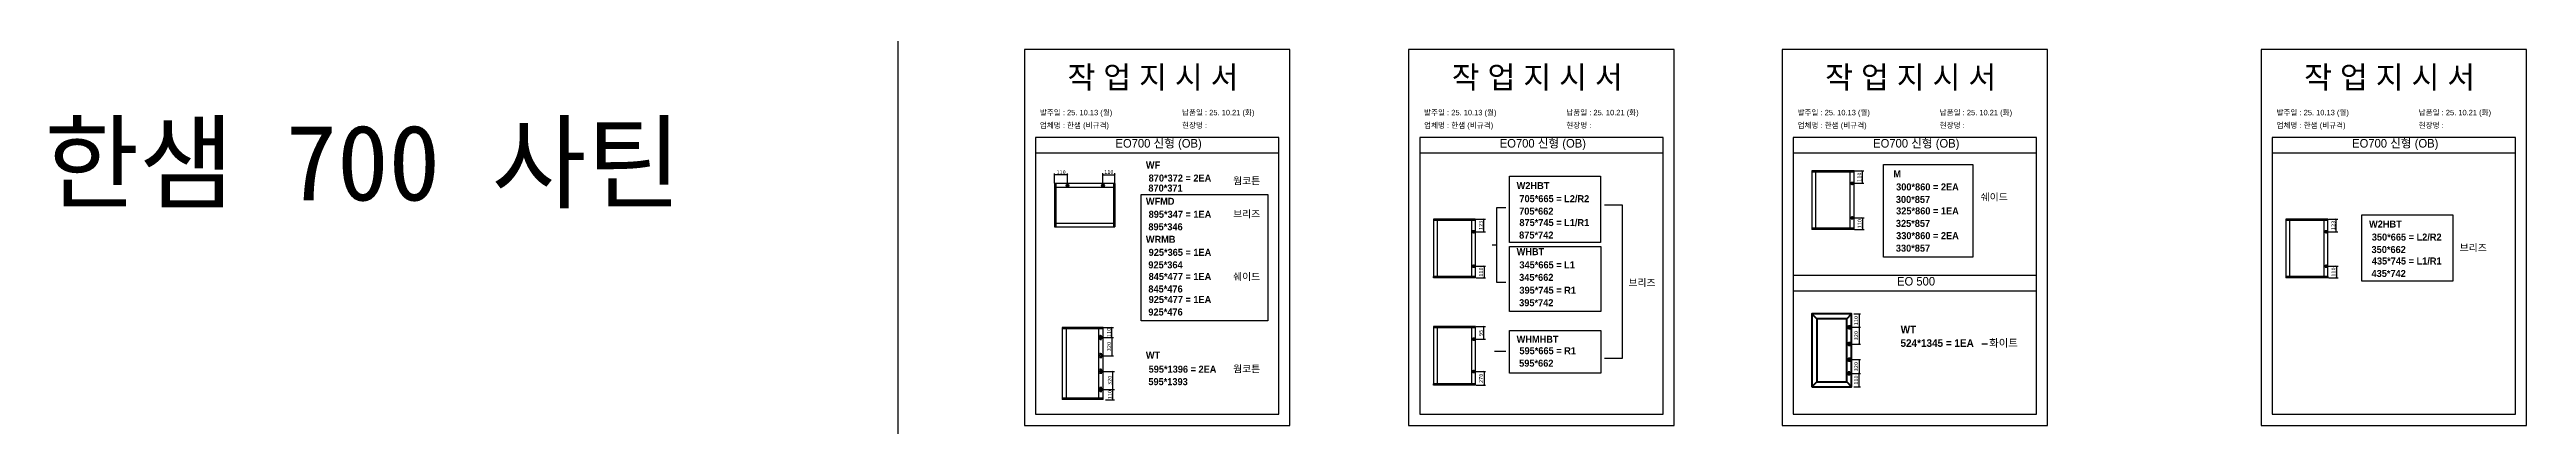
# Model space of a CAD drawing. Header units: millimetres. Extents: x -44117 to 256353, y -2095463 to 65325.
# Drawn here: x 104930 to 120609, y -374096 to -371720 of the extents above; entities that cross this region are included whole.
import ezdxf

# ---------------------------------------------------------------- set-up
doc = ezdxf.new("R2010")
doc.units = ezdxf.units.MM
doc.header["$LTSCALE"] = 10
doc.layers.add('Layer1', color=7, linetype='Continuous', lineweight=70)
doc.styles.add('MtX_Gulim', font='')
doc.styles.get('MtX_Gulim').set_extended_font_data('Gulim', bold=True)
doc.dimstyles.new('ISO-25', dxfattribs={"dimtxt": 2.5, "dimasz": 2.5, "dimexe": 1, "dimexo": 1, "dimtad": 1, "dimtxsty": 'Standard', "dimblk": 'ARCHTICK', "dimcen": 2.5, "dimadec": 0, "dimazin": 0, "dimtfac": 1, "dimtmove": 0, "dimatfit": 3, "dimfxl": 0, "dimarcsym": 0})

msp = doc.modelspace()

# ---------------------------------------------------------------- texts
at = {"linetype": 'Continuous', "style": 'MtX_Gulim'}
for s, height, p in [('WF', 44.508282, (111869.55117, -372471.58254)), ('870*372 = 2EA', 44.508282, (111887.03512, -372554.08145)), ('웜코튼', 44.508282, (112421.71694, -372571.34406)), ('M', 44.50828, (116601.27887, -372527.65152)), ('WFMD', 44.508282, (111869.55117, -372700.68468)), ('W2HBT', 44.508282, (114216.53159, -372601.91185)), ('705*665 = L2/R2', 44.508282, (114234.01554, -372684.41076)), ('300*860 = 2EA', 44.508282, (116618.76282, -372610.15043)), ('쉐이드', 44.508282, (117153.44464, -372674.11031)), ('895*347 = 1EA', 44.508282, (111887.03512, -372783.18359)), ('브리즈', 44.508282, (112421.71694, -372781.35434)), ('875*745 = L1/R1', 44.508282, (114234.01554, -372835.50947)), ('325*860 = 1EA', 44.508282, (116618.76282, -372761.64427)), ('W2HBT', 44.508282, (119612.27514, -372844.75943)), ('WRMB', 44.508282, (111869.55117, -372941.24191)), ('925*365 = 1EA', 44.508282, (111887.03512, -373023.74082)), ('WHBT', 44.508282, (114216.53159, -373019.34933)), ('330*860 = 2EA', 44.508282, (116618.76282, -372918.25706)), ('350*665 = L2/R2', 44.508282, (119629.75909, -372927.25834)), ('브리즈', 44.508282, (120185.74018, -372994.88543)), ('845*477 = 1EA', 44.508282, (111887.03512, -373176.47558)), ('쉐이드', 44.508282, (112421.71694, -373177.51011)), ('345*665 = L1', 44.508282, (114234.01554, -373102.97623)), ('435*745 = L1/R1', 44.508282, (119629.75909, -373078.35705)), ('925*477 = 1EA', 44.508282, (111887.03512, -373322.05089)), ('395*745 = R1', 44.508282, (114234.01554, -373263.20136)), ('브리즈', 44.508282, (114924.20911, -373214.90589)), ('WT', 48.142837, (116647.50024, -373513.45497)), ('WT', 44.508282, (111869.55117, -373673.78572)), ('WHMHBT', 44.508282, (114216.53159, -373573.51706)), ('595*665 = R1', 44.508282, (114234.01554, -373645.60775)), ('524*1345 = 1EA', 48.1428372, (116646.37673, -373599.09488)), ('화이트', 48.142837, (117207.9871, -373598.60523)), ('595*1396 = 2EA', 44.508282, (111887.03512, -373762.36489)), ('웜코튼', 44.508282, (112421.71694, -373760.62158))]:
    msp.add_text(s, height=height, dxfattribs=at).set_placement(p)
at = {"color": 242, "linetype": 'Continuous', "true_color": 0xcd2027, "style": 'MtX_Gulim'}
for s, p in [('870*371', (111885.37824, -372617.36922)), ('300*857', (116617.10594, -372689.03168)), ('895*346', (111885.37824, -372862.06483)), ('705*662', (114232.35866, -372763.29201)), ('325*857', (116617.10594, -372840.52552)), ('875*742', (114232.35866, -372914.39072)), ('330*857', (116617.10594, -372997.1383)), ('350*662', (119628.10221, -373006.13959)), ('925*364', (111885.37824, -373102.62207)), ('345*662', (114232.35866, -373181.85747)), ('435*742', (119628.10221, -373157.2383)), ('845*476', (111885.37824, -373255.35682)), ('395*742', (114232.35866, -373342.08261)), ('925*476', (111885.37824, -373400.93213)), ('595*662', (114232.35866, -373724.48899)), ('595*1393', (111885.37824, -373841.24613))]:
    msp.add_text(s, height=44.508282, dxfattribs=at).set_placement(p)
at = {"attachment_point": 1}
for s, width, gutter_width, heights, insert, char_height in [('{\\fGulim|b0|i0|c129|p50;작 업 지 시 서}', 3307.3198183, 12.5, [-155.84554], (111373.52131, -371823.7839), 140), ('{\\fGulim|b0|i0|c129|p50;작 업 지 시 서}', 3307.3198183, 12.5, [-155.84554], (113805.81842, -371823.7839), 140), ('{\\fGulim|b0|i0|c129|p50;작 업 지 시 서}', 3307.3198183, 12.5, [-155.84554], (116169.65858, -371823.7839), 140), ('{\\fGulim|b0|i0|c129|p50;작 업 지 시 서}', 3307.3198183, 12.5, [-155.84554], (119201.56196, -371823.7839), 140), ('{\\f굴림|b0|i0|c129|p50;한샘} 700 {\\f굴림|b0|i0|c129|p50;사틴}', 5072.1082947, 2395.6482, [-533.35869], (104895.62473, -372194.08964), 479.1296392), ('{\\fGulim|b0|i0|c129|p50;업체명 : 한샘 (비규격)}', 3307.3198183, 12.5, [36.11279], (111198.31196, -372181.1605), 34.3), ('\\pt11;{\\fGulim|b0|i0|c129|p50;발주일 : 25. 10.13 (월)}', 3307.3198183, 12.5, [34.50412], (111198.31196, -372100.50432), 34.3), ('{\\fGulim|b0|i0|c129|p50;현장명 : }', 3307.3198183, 12.5, [-38.2735], (112098.28994, -372181.1605), 34.3), ('{\\fGulim|b0|i0|c129|p50;납품일 : 25. 10.21 (화)}', 3307.3198183, 12.5, [37.67976], (112098.28994, -372100.50432), 34.3), ('{\\fGulim|b0|i0|c129|p50;업체명 : 한샘 (비규격)}', 3307.3198183, 12.5, [36.11279], (113630.60906, -372181.1605), 34.3), ('\\pt11;{\\fGulim|b0|i0|c129|p50;발주일 : 25. 10.13 (월)}', 3307.3198183, 12.5, [34.50412], (113630.60906, -372100.50432), 34.3), ('{\\fGulim|b0|i0|c129|p50;현장명 : }', 3307.3198183, 12.5, [-38.2735], (114530.58705, -372181.1605), 34.3), ('{\\fGulim|b0|i0|c129|p50;납품일 : 25. 10.21 (화)}', 3307.3198183, 12.5, [37.67976], (114530.58705, -372100.50432), 34.3), ('{\\fGulim|b0|i0|c129|p50;업체명 : 한샘 (비규격)}', 3307.3198183, 12.5, [36.11279], (115994.44922, -372181.1605), 34.3), ('\\pt11;{\\fGulim|b0|i0|c129|p50;발주일 : 25. 10.13 (월)}', 3307.3198183, 12.5, [34.50412], (115994.44922, -372100.50432), 34.3), ('{\\fGulim|b0|i0|c129|p50;현장명 : }', 3307.3198183, 12.5, [-38.2735], (116894.4272, -372181.1605), 34.3), ('{\\fGulim|b0|i0|c129|p50;납품일 : 25. 10.21 (화)}', 3307.3198183, 12.5, [37.67976], (116894.4272, -372100.50432), 34.3), ('{\\fGulim|b0|i0|c129|p50;업체명 : 한샘 (비규격)}', 3307.3198183, 12.5, [36.11279], (119026.35261, -372181.1605), 34.3), ('\\pt11;{\\fGulim|b0|i0|c129|p50;발주일 : 25. 10.13 (월)}', 3307.3198183, 12.5, [34.50412], (119026.35261, -372100.50432), 34.3), ('{\\fGulim|b0|i0|c129|p50;현장명 : }', 3307.3198183, 12.5, [-38.2735], (119926.33059, -372181.1605), 34.3), ('{\\fGulim|b0|i0|c129|p50;납품일 : 25. 10.21 (화)}', 3307.3198183, 12.5, [37.67976], (119926.33059, -372100.50432), 34.3), ('{\\fGulim|b0|i0|c129|p50;EO700 신형 (OB)}', 5224.9748335, 19.74777, [57.05176], (111677.26338, -372284.92546), 54.1878762), ('{\\fGulim|b0|i0|c129|p50;EO700 신형 (OB)}', 5224.9748335, 19.74777, [57.05176], (114109.56048, -372284.92546), 54.1878762), ('{\\fGulim|b0|i0|c129|p50;EO700 신형 (OB)}', 5224.9748335, 19.74777, [57.05176], (116473.40064, -372284.92546), 54.1878762), ('{\\fGulim|b0|i0|c129|p50;EO700 신형 (OB)}', 5224.9748335, 19.74777, [57.05176], (119505.30403, -372284.92546), 54.1878762), ('{\\fGulim|b0|i0|c129|p50;EO 500}', 5224.9748335, 19.74777, [57.05176], (116624.62342, -373157.0833), 54.1878762)]:
    msp.add_mtext_dynamic_manual_height_columns(s, width=width, gutter_width=gutter_width, heights=heights, dxfattribs=dict(at, insert=insert, char_height=char_height))

# ---------------------------------------------------------------- blocks, each defined once
blk = doc.blocks.new('_ArchTick')
at = {"color": 0, "linetype": 'ByBlock', "const_width": 0.15}
blk.add_lwpolyline([(-0.5, -0.5), (0.5, 0.5)], dxfattribs=at)
blk = doc.blocks.new('*D3537')
at = {"color": 0, "lineweight": -2}
for p, q in [((111292, -372564), (111292, -372502)), ((111373, -372512), (111292, -372512)), ((111373, -372564), (111373, -372502))]:
    blk.add_line(p, q, dxfattribs=at)
at = {"layer": 'Defpoints', "color": 0}
for p in [(111292, -372512), (111292, -372579), (111373, -372579)]:
    blk.add_point(p, dxfattribs=at)
at = {"color": 0, "lineweight": -2, "xscale": 10, "yscale": 10, "zscale": 10, "rotation": 180}
blk.add_blockref('_ArchTick', (111292, -372512), dxfattribs=at)
at = {"color": 0, "lineweight": -2, "xscale": 10, "yscale": 10, "zscale": 10}
blk.add_blockref('_ArchTick', (111373, -372512), dxfattribs=at)
at = {"color": 0, "insert": (111333, -372494), "char_height": 25, "attachment_point": 5}
blk.add_mtext('110', dxfattribs=at)
blk = doc.blocks.new('*D3538')
at = {"color": 0, "lineweight": -2}
for p, q in [((111598, -372564), (111598, -372501)), ((111598, -372511), (111673, -372511)), ((111673, -372564), (111673, -372501))]:
    blk.add_line(p, q, dxfattribs=at)
at = {"layer": 'Defpoints', "color": 0}
for p in [(111673, -372511), (111598, -372579), (111673, -372579)]:
    blk.add_point(p, dxfattribs=at)
at = {"color": 0, "lineweight": -2, "xscale": 10, "yscale": 10, "zscale": 10, "rotation": 180}
blk.add_blockref('_ArchTick', (111598, -372511), dxfattribs=at)
at = {"color": 0, "lineweight": -2, "xscale": 10, "yscale": 10, "zscale": 10}
blk.add_blockref('_ArchTick', (111673, -372511), dxfattribs=at)
at = {"color": 0, "insert": (111635, -372493), "char_height": 25, "attachment_point": 5}
blk.add_mtext('110', dxfattribs=at)
blk = doc.blocks.new('*D3539')
at = {"color": 0, "lineweight": -2}
for p, q in [((113960, -372791), (114019, -372791)), ((114009, -372871), (114009, -372791)), ((113960, -372871), (114019, -372871))]:
    blk.add_line(p, q, dxfattribs=at)
at = {"layer": 'Defpoints', "color": 0}
for p in [(113945, -372791), (114009, -372791), (113945, -372871)]:
    blk.add_point(p, dxfattribs=at)
at = {"color": 0, "lineweight": -2, "xscale": 10, "yscale": 10, "zscale": 10}
for p, rotation in [((114009, -372791), 90), ((114009, -372871), 270)]:
    blk.add_blockref('_ArchTick', p, dxfattribs=dict(at, rotation=rotation))
at = {"color": 0, "insert": (113990, -372831), "char_height": 25, "attachment_point": 5, "rotation": 90}
blk.add_mtext('123', dxfattribs=at)
blk = doc.blocks.new('*D3540')
at = {"color": 0, "lineweight": -2}
for p, q in [((113960, -373089), (114020, -373089)), ((113960, -373162), (114020, -373162)), ((114010, -373089), (114010, -373162))]:
    blk.add_line(p, q, dxfattribs=at)
at = {"layer": 'Defpoints', "color": 0}
for p in [(113945, -373089), (113945, -373162), (114010, -373162)]:
    blk.add_point(p, dxfattribs=at)
at = {"color": 0, "lineweight": -2, "xscale": 10, "yscale": 10, "zscale": 10}
for p, rotation in [((114010, -373089), 90), ((114010, -373162), 270)]:
    blk.add_blockref('_ArchTick', p, dxfattribs=dict(at, rotation=rotation))
at = {"color": 0, "insert": (113991, -373126), "char_height": 25, "attachment_point": 5, "rotation": 90}
blk.add_mtext('110', dxfattribs=at)
blk = doc.blocks.new('*D3541')
at = {"color": 0, "lineweight": -2}
for p, q in [((111601, -373477), (111665, -373477)), ((111655, -373540), (111655, -373477)), ((111601, -373540), (111665, -373540))]:
    blk.add_line(p, q, dxfattribs=at)
at = {"layer": 'Defpoints', "color": 0}
for p in [(111586, -373477), (111655, -373477), (111586, -373540)]:
    blk.add_point(p, dxfattribs=at)
at = {"color": 0, "lineweight": -2, "xscale": 10, "yscale": 10, "zscale": 10}
for p, rotation in [((111655, -373477), 90), ((111655, -373540), 270)]:
    blk.add_blockref('_ArchTick', p, dxfattribs=dict(at, rotation=rotation))
at = {"color": 0, "insert": (111636, -373508), "char_height": 25, "attachment_point": 5, "rotation": 90}
blk.add_mtext('110', dxfattribs=at)
blk = doc.blocks.new('*D3542')
at = {"color": 0, "lineweight": -2}
for p, q in [((111601, -373869), (111670, -373869)), ((111614, -373933), (111670, -373933)), ((111660, -373933), (111660, -373869))]:
    blk.add_line(p, q, dxfattribs=at)
at = {"layer": 'Defpoints', "color": 0}
for p in [(111586, -373869), (111599, -373933), (111660, -373869)]:
    blk.add_point(p, dxfattribs=at)
at = {"color": 0, "lineweight": -2, "xscale": 10, "yscale": 10, "zscale": 10}
for p, rotation in [((111660, -373869), 90), ((111660, -373933), 270)]:
    blk.add_blockref('_ArchTick', p, dxfattribs=dict(at, rotation=rotation))
at = {"color": 0, "insert": (111641, -373901), "char_height": 25, "attachment_point": 5, "rotation": 90}
blk.add_mtext('110', dxfattribs=at)
blk = doc.blocks.new('*D3543')
at = {"color": 0, "lineweight": -2}
for p, q in [((111601, -373754), (111670, -373754)), ((111660, -373869), (111660, -373754)), ((111601, -373869), (111670, -373869))]:
    blk.add_line(p, q, dxfattribs=at)
at = {"layer": 'Defpoints', "color": 0}
for p in [(111586, -373754), (111660, -373754), (111586, -373869)]:
    blk.add_point(p, dxfattribs=at)
at = {"color": 0, "lineweight": -2, "xscale": 10, "yscale": 10, "zscale": 10}
for p, rotation in [((111660, -373754), 90), ((111660, -373869), 270)]:
    blk.add_blockref('_ArchTick', p, dxfattribs=dict(at, rotation=rotation))
at = {"color": 0, "insert": (111641, -373811), "char_height": 25, "attachment_point": 5, "rotation": 90}
blk.add_mtext('320', dxfattribs=at)
blk = doc.blocks.new('*D3544')
at = {"color": 0, "lineweight": -2}
for p, q in [((111601, -373540), (111665, -373540)), ((111655, -373540), (111655, -373655)), ((111601, -373655), (111665, -373655))]:
    blk.add_line(p, q, dxfattribs=at)
at = {"layer": 'Defpoints', "color": 0}
for p in [(111586, -373540), (111586, -373655), (111655, -373655)]:
    blk.add_point(p, dxfattribs=at)
at = {"color": 0, "lineweight": -2, "xscale": 10, "yscale": 10, "zscale": 10}
for p, rotation in [((111655, -373540), 90), ((111655, -373655), 270)]:
    blk.add_blockref('_ArchTick', p, dxfattribs=dict(at, rotation=rotation))
at = {"color": 0, "insert": (111636, -373597), "char_height": 25, "attachment_point": 5, "rotation": 90}
blk.add_mtext('320', dxfattribs=at)
blk = doc.blocks.new('*D3549')
at = {"color": 0, "lineweight": -2}
for p, q in [((113960, -373471), (114019, -373471)), ((114009, -373550), (114009, -373471)), ((113960, -373550), (114019, -373550))]:
    blk.add_line(p, q, dxfattribs=at)
at = {"layer": 'Defpoints', "color": 0}
for p in [(113945, -373471), (114009, -373471), (113945, -373550)]:
    blk.add_point(p, dxfattribs=at)
at = {"color": 0, "lineweight": -2, "xscale": 10, "yscale": 10, "zscale": 10}
for p, rotation in [((114009, -373471), 90), ((114009, -373550), 270)]:
    blk.add_blockref('_ArchTick', p, dxfattribs=dict(at, rotation=rotation))
at = {"color": 0, "insert": (113990, -373511), "char_height": 25, "attachment_point": 5, "rotation": 90}
blk.add_mtext('95', dxfattribs=at)
blk = doc.blocks.new('*D3550')
at = {"color": 0, "lineweight": -2}
for p, q in [((113960, -373755), (114020, -373755)), ((114010, -373755), (114010, -373841)), ((113960, -373841), (114020, -373841))]:
    blk.add_line(p, q, dxfattribs=at)
at = {"layer": 'Defpoints', "color": 0}
for p in [(113945, -373755), (113945, -373841), (114010, -373841)]:
    blk.add_point(p, dxfattribs=at)
at = {"color": 0, "lineweight": -2, "xscale": 10, "yscale": 10, "zscale": 10}
for p, rotation in [((114010, -373755), 90), ((114010, -373841), 270)]:
    blk.add_blockref('_ArchTick', p, dxfattribs=dict(at, rotation=rotation))
at = {"color": 0, "insert": (113991, -373798), "char_height": 25, "attachment_point": 5, "rotation": 90}
blk.add_mtext('270', dxfattribs=at)
blk = doc.blocks.new('*D3551')
at = {"color": 0, "lineweight": -2}
for p, q in [((116356, -372486), (116415, -372486)), ((116405, -372565), (116405, -372486)), ((116356, -372565), (116415, -372565))]:
    blk.add_line(p, q, dxfattribs=at)
at = {"layer": 'Defpoints', "color": 0}
for p in [(116341, -372486), (116405, -372486), (116341, -372565)]:
    blk.add_point(p, dxfattribs=at)
at = {"color": 0, "lineweight": -2, "xscale": 10, "yscale": 10, "zscale": 10}
for p, rotation in [((116405, -372486), 90), ((116405, -372565), 270)]:
    blk.add_blockref('_ArchTick', p, dxfattribs=dict(at, rotation=rotation))
at = {"color": 0, "insert": (116386, -372526), "char_height": 25, "attachment_point": 5, "rotation": 90}
blk.add_mtext('110', dxfattribs=at)
blk = doc.blocks.new('*D3552')
at = {"color": 0, "lineweight": -2}
for p, q in [((116356, -372784), (116416, -372784)), ((116406, -372784), (116406, -372856)), ((116356, -372856), (116416, -372856))]:
    blk.add_line(p, q, dxfattribs=at)
at = {"layer": 'Defpoints', "color": 0}
for p in [(116341, -372784), (116341, -372856), (116406, -372856)]:
    blk.add_point(p, dxfattribs=at)
at = {"color": 0, "lineweight": -2, "xscale": 10, "yscale": 10, "zscale": 10}
for p, rotation in [((116406, -372784), 90), ((116406, -372856), 270)]:
    blk.add_blockref('_ArchTick', p, dxfattribs=dict(at, rotation=rotation))
at = {"color": 0, "insert": (116387, -372820), "char_height": 25, "attachment_point": 5, "rotation": 90}
blk.add_mtext('110', dxfattribs=at)
blk = doc.blocks.new('*D3553')
at = {"color": 0, "lineweight": -2}
for p, q in [((116336, -373475), (116394, -373475)), ((116352, -373391), (116394, -373391)), ((116384, -373391), (116384, -373475))]:
    blk.add_line(p, q, dxfattribs=at)
at = {"layer": 'Defpoints', "color": 0}
for p in [(116321, -373475), (116337, -373391), (116384, -373475)]:
    blk.add_point(p, dxfattribs=at)
at = {"color": 0, "lineweight": -2, "xscale": 10, "yscale": 10, "zscale": 10}
for p, rotation in [((116384, -373391), 90), ((116384, -373475), 270)]:
    blk.add_blockref('_ArchTick', p, dxfattribs=dict(at, rotation=rotation))
at = {"color": 0, "insert": (116365, -373433), "char_height": 25, "attachment_point": 5, "rotation": 90}
blk.add_mtext('110', dxfattribs=at)
blk = doc.blocks.new('*D3554')
at = {"color": 0, "lineweight": -2}
for p, q in [((116336, -373767), (116394, -373767)), ((116384, -373851), (116384, -373767)), ((116352, -373851), (116394, -373851))]:
    blk.add_line(p, q, dxfattribs=at)
at = {"layer": 'Defpoints', "color": 0}
for p in [(116321, -373767), (116384, -373767), (116337, -373851)]:
    blk.add_point(p, dxfattribs=at)
at = {"color": 0, "lineweight": -2, "xscale": 10, "yscale": 10, "zscale": 10}
for p, rotation in [((116384, -373767), 90), ((116384, -373851), 270)]:
    blk.add_blockref('_ArchTick', p, dxfattribs=dict(at, rotation=rotation))
at = {"color": 0, "insert": (116365, -373809), "char_height": 25, "attachment_point": 5, "rotation": 90}
blk.add_mtext('110', dxfattribs=at)
blk = doc.blocks.new('*D3555')
at = {"color": 0, "lineweight": -2}
for p, q in [((116336, -373475), (116394, -373475)), ((116384, -373475), (116384, -373581)), ((116336, -373581), (116394, -373581))]:
    blk.add_line(p, q, dxfattribs=at)
at = {"layer": 'Defpoints', "color": 0}
for p in [(116321, -373475), (116321, -373581), (116384, -373581)]:
    blk.add_point(p, dxfattribs=at)
at = {"color": 0, "lineweight": -2, "xscale": 10, "yscale": 10, "zscale": 10}
for p, rotation in [((116384, -373475), 90), ((116384, -373581), 270)]:
    blk.add_blockref('_ArchTick', p, dxfattribs=dict(at, rotation=rotation))
at = {"color": 0, "insert": (116365, -373528), "char_height": 25, "attachment_point": 5, "rotation": 90}
blk.add_mtext('320', dxfattribs=at)
blk = doc.blocks.new('*D3556')
at = {"color": 0, "lineweight": -2}
for p, q in [((116336, -373680), (116394, -373680)), ((116336, -373767), (116394, -373767)), ((116384, -373680), (116384, -373767))]:
    blk.add_line(p, q, dxfattribs=at)
at = {"layer": 'Defpoints', "color": 0}
for p in [(116321, -373680), (116321, -373767), (116384, -373767)]:
    blk.add_point(p, dxfattribs=at)
at = {"color": 0, "lineweight": -2, "xscale": 10, "yscale": 10, "zscale": 10}
for p, rotation in [((116384, -373680), 90), ((116384, -373767), 270)]:
    blk.add_blockref('_ArchTick', p, dxfattribs=dict(at, rotation=rotation))
at = {"color": 0, "insert": (116365, -373724), "char_height": 25, "attachment_point": 5, "rotation": 90}
blk.add_mtext('320', dxfattribs=at)
blk = doc.blocks.new('*D3596')
at = {"color": 0, "lineweight": -2}
for p, q in [((119355, -372791), (119415, -372791)), ((119405, -372871), (119405, -372791)), ((119355, -372871), (119415, -372871))]:
    blk.add_line(p, q, dxfattribs=at)
at = {"layer": 'Defpoints', "color": 0}
for p in [(119340, -372791), (119405, -372791), (119340, -372871)]:
    blk.add_point(p, dxfattribs=at)
at = {"color": 0, "lineweight": -2, "xscale": 10, "yscale": 10, "zscale": 10}
for p, rotation in [((119405, -372791), 90), ((119405, -372871), 270)]:
    blk.add_blockref('_ArchTick', p, dxfattribs=dict(at, rotation=rotation))
at = {"color": 0, "insert": (119386, -372831), "char_height": 25, "attachment_point": 5, "rotation": 90}
blk.add_mtext('123', dxfattribs=at)
blk = doc.blocks.new('*D3597')
at = {"color": 0, "lineweight": -2}
for p, q in [((119355, -373089), (119416, -373089)), ((119355, -373162), (119416, -373162)), ((119406, -373089), (119406, -373162))]:
    blk.add_line(p, q, dxfattribs=at)
at = {"layer": 'Defpoints', "color": 0}
for p in [(119340, -373089), (119340, -373162), (119406, -373162)]:
    blk.add_point(p, dxfattribs=at)
at = {"color": 0, "lineweight": -2, "xscale": 10, "yscale": 10, "zscale": 10}
for p, rotation in [((119406, -373089), 90), ((119406, -373162), 270)]:
    blk.add_blockref('_ArchTick', p, dxfattribs=dict(at, rotation=rotation))
at = {"color": 0, "insert": (119387, -373126), "char_height": 25, "attachment_point": 5, "rotation": 90}
blk.add_mtext('110', dxfattribs=at)

# ---------------------------------------------------------------- dimensions: what is measured, and where the dimension line sits
for base, p1, p2, angle, text, picture, middle in [((111291.57058, -372512.31727), (111373.48635, -372578.65171), (111291.57058, -372578.65171), 180, '110', '*D3537', (111332.52846, -372493.56727)), ((111672.54809, -372511.25631), (111598.12338, -372578.65171), (111672.54809, -372578.65171), 180, '110', '*D3538', (111635.33573, -372492.50631)), ((116405.15584, -372485.75455), (116340.68397, -372565.37025), (116340.68397, -372485.75455), 90, '110', '*D3551', (116386.40584, -372525.5624)), ((114009.19143, -372791.42669), (113944.71957, -372871.04239), (113944.71957, -372791.42669), 90, '123', '*D3539', (113990.44143, -372831.23454)), ((116406.18701, -372856.03479), (116340.68397, -372783.69981), (116340.68397, -372856.03479), 90, '110', '*D3552', (116387.43701, -372819.8673)), ((119404.93498, -372791.42669), (119340.46311, -372871.04239), (119340.46311, -372791.42669), 90, '123', '*D3596', (119386.18498, -372831.23454)), ((114010.22261, -373161.70693), (113944.71957, -373089.37195), (113944.71957, -373161.70693), 90, '110', '*D3540', (113991.47261, -373125.53944)), ((119405.96616, -373161.70693), (119340.46311, -373089.37195), (119340.46311, -373161.70693), 90, '110', '*D3597', (119387.21616, -373125.53944)), ((111654.86618, -373476.70088), (111586.04232, -373539.95973), (111586.04232, -373476.70088), 90, '110', '*D3541', (111636.11618, -373508.33031)), ((114009.19143, -373470.80719), (113944.71957, -373550.42289), (113944.71957, -373470.80719), 90, '95', '*D3549', (113990.44143, -373510.61504)), ((116384.12735, -373475.27683), (116337.11868, -373390.92751), (116321.03368, -373475.27683), 90, '110', '*D3553', (116365.37735, -373433.10217)), ((116384.12735, -373580.67885), (116321.03368, -373475.27683), (116321.03368, -373580.67885), 90, '320', '*D3555', (116365.37735, -373527.97784)), ((111654.86618, -373655.0023), (111586.04232, -373539.95974), (111586.04232, -373655.0023), 90, '320', '*D3544', (111636.11618, -373597.48102)), ((111659.86618, -373753.66877), (111586.04232, -373868.71131), (111586.04232, -373753.66877), 90, '320', '*D3543', (111641.11618, -373811.19004)), ((114010.22261, -373841.08743), (113944.71957, -373755.23346), (113944.71957, -373841.08743), 90, '270', '*D3550', (113991.47261, -373798.16044)), ((116384.12735, -373766.81703), (116321.03368, -373680.25211), (116321.03368, -373766.81703), 90, '320', '*D3556', (116365.37735, -373723.53457)), ((116384.12735, -373766.81703), (116337.11868, -373851.16635), (116321.03368, -373766.81703), 270, '110', '*D3554', (116365.37735, -373808.99169)), ((111659.86618, -373868.71131), (111598.77188, -373932.70036), (111586.04232, -373868.71131), 90, '110', '*D3542', (111641.11618, -373900.70584))]:
    dim = msp.add_linear_dim(base=base, p1=p1, p2=p2, angle=angle, text=text, dimstyle='ISO-25', override={"dimscale": 10, "dimasz": 1, "dimexo": 1.5, "dimtxsty": 'Standard'})
    dim.commit()
    dim.dimension.update_dxf_attribs({"geometry": picture, "text_midpoint": middle})

# ---------------------------------------------------------------- linework, layer by layer
for p, q in [((112710.71471, -372274.79111), (111170.71471, -372274.79111)), ((112710.71471, -372374.79111), (111170.71471, -372374.79111)), ((115143.01181, -372274.79111), (113603.01181, -372274.79111)), ((115143.01181, -372374.79111), (113603.01181, -372374.79111)), ((117506.85197, -372274.79111), (115966.85197, -372274.79111)), ((117506.85197, -372374.79111), (115966.85197, -372374.79111)), ((120538.75536, -372274.79111), (118998.75536, -372274.79111)), ((120538.75536, -372374.79111), (118998.75536, -372374.79111)), ((116085.6002, -372486.02056), (116085.6002, -372855.76878)), ((116352.18887, -372486.49937), (116085.6002, -372486.49937)), ((116352.18887, -372493.73473), (116085.6002, -372493.73473)), ((116351.92287, -372485.75455), (116085.8662, -372485.75455)), ((116109.27472, -372493.20272), (116109.27472, -372848.05461)), ((116328.24834, -372848.05461), (116328.24834, -372493.73473)), ((116350.85884, -372493.73473), (116350.85884, -372485.75455)), ((116352.18887, -372855.76878), (116352.18887, -372486.02056)), ((111291.57058, -372567.08813), (111291.57058, -372840.83108)), ((111299.7813, -372568.18289), (111291.57058, -372568.18289)), ((111672.27439, -372566.81444), (111291.84427, -372566.81444)), ((111292.33692, -372566.81444), (111292.33692, -372841.10477)), ((111299.7813, -372566.81444), (111299.7813, -372841.10477)), ((111664.33737, -372591.4466), (111299.7813, -372591.4466)), ((111664.33737, -372566.81444), (111664.33737, -372841.10477)), ((111664.33737, -372568.18289), (111672.54809, -372568.18289)), ((111671.78175, -372566.81444), (111671.78175, -372841.10477)), ((111672.54809, -372567.08813), (111672.54809, -372840.83108)), ((111291.84427, -372841.10477), (111672.27439, -372841.10477)), ((111299.23392, -372816.74629), (111664.33737, -372816.74629)), ((111672.54809, -372839.73632), (111664.33737, -372839.73632)), ((113689.63579, -372791.6927), (113689.63579, -373161.44092)), ((113956.22447, -372792.17151), (113689.63579, -372792.17151)), ((113956.22447, -372799.40687), (113689.63579, -372799.40687)), ((113955.95846, -372791.42669), (113689.9018, -372791.42669)), ((113713.31032, -372798.87486), (113713.31032, -373153.72675)), ((113932.28394, -373153.72675), (113932.28394, -372799.40687)), ((113954.89444, -372799.40687), (113954.89444, -372791.42669)), ((113956.22447, -373161.44092), (113956.22447, -372791.6927)), ((116352.18887, -372848.05461), (116085.6002, -372848.05461)), ((116086.93023, -372856.03479), (116086.93023, -372848.05461)), ((116350.85884, -372848.05461), (116350.85884, -372856.03479)), ((119085.37934, -372791.6927), (119085.37934, -373161.44092)), ((119351.96801, -372792.17151), (119085.37934, -372792.17151)), ((119351.96801, -372799.40687), (119085.37934, -372799.40687)), ((119351.70201, -372791.42669), (119085.64534, -372791.42669)), ((119109.05386, -372798.87486), (119109.05386, -373153.72675)), ((119328.02748, -373153.72675), (119328.02748, -372799.40687)), ((119350.63798, -372799.40687), (119350.63798, -372791.42669)), ((119351.96801, -373161.44092), (119351.96801, -372791.6927)), ((114091.79961, -372955.35046), (114062.12567, -372955.35046)), ((116352.18887, -372855.28997), (116085.6002, -372855.28997)), ((116351.92287, -372856.03479), (116085.8662, -372856.03479)), ((113956.22447, -373153.72675), (113689.63579, -373153.72675)), ((113956.22447, -373160.96211), (113689.63579, -373160.96211)), ((113955.95846, -373161.70693), (113689.9018, -373161.70693)), ((113690.96582, -373161.70693), (113690.96582, -373153.72675)), ((113954.89444, -373153.72675), (113954.89444, -373161.70693)), ((117506.85197, -373146.94895), (115966.85197, -373146.94895)), ((119351.96801, -373153.72675), (119085.37934, -373153.72675)), ((119351.96801, -373160.96211), (119085.37934, -373160.96211)), ((119351.70201, -373161.70693), (119085.64534, -373161.70693)), ((119086.70937, -373161.70693), (119086.70937, -373153.72675)), ((119350.63798, -373153.72675), (119350.63798, -373161.70693)), ((117506.85197, -373246.94895), (115966.85197, -373246.94895)), ((111339.64736, -373476.17664), (111339.64736, -373932.49441)), ((111598.85719, -373476.70088), (111339.64736, -373476.70088)), ((111598.56594, -373475.88539), (111339.93861, -373475.88539)), ((111341.1036, -373475.88539), (111341.1036, -373484.6228)), ((111597.40095, -373484.6228), (111597.40095, -373475.88539)), ((111598.85719, -373932.49441), (111598.85719, -373476.17664)), ((113689.63579, -373471.0732), (113689.63579, -373840.82141)), ((113956.22447, -373471.55201), (113689.63579, -373471.55201)), ((113955.95846, -373470.80719), (113689.9018, -373470.80719)), ((113954.89444, -373478.78737), (113954.89444, -373470.80719)), ((113956.22447, -373840.82141), (113956.22447, -373471.0732)), ((111598.85719, -373484.6228), (111339.64736, -373484.6228)), ((111365.56835, -373484.04031), (111365.56835, -373924.04826)), ((111570.15616, -373539.95973), (111601.92847, -373539.95973)), ((111572.64496, -373924.04826), (111572.64496, -373484.6228)), ((111583.12985, -373526.85361), (111578.4699, -373526.85361)), ((111583.12985, -373553.06584), (111578.4699, -373553.06584)), ((111580.79987, -373524.52364), (111580.79987, -373529.18359)), ((111580.79987, -373550.73587), (111580.79987, -373555.39582)), ((111586.04232, -373555.84589), (111586.04232, -373524.07358)), ((113956.22447, -373478.78737), (113689.63579, -373478.78737)), ((113713.31032, -373478.25536), (113713.31032, -373833.10725)), ((113932.28394, -373833.10725), (113932.28394, -373478.78737)), ((114148.47288, -373628.4612), (114077.31237, -373628.4612)), ((117198.09816, -373582.01175), (117160.96022, -373582.01175)), ((111570.15616, -373655.0023), (111601.92847, -373655.0023)), ((111570.15616, -373753.66877), (111601.92847, -373753.66877)), ((111583.12985, -373641.89618), (111578.4699, -373641.89618)), ((111583.12985, -373668.10841), (111578.4699, -373668.10841)), ((111583.12985, -373740.56264), (111578.4699, -373740.56264)), ((111583.12985, -373766.77487), (111578.4699, -373766.77487)), ((111580.79987, -373639.5662), (111580.79987, -373644.22615)), ((111580.79987, -373665.77843), (111580.79987, -373670.43838)), ((111580.79987, -373738.23266), (111580.79987, -373742.89262)), ((111580.79987, -373764.44489), (111580.79987, -373769.10485)), ((111586.04232, -373639.11614), (111586.04232, -373670.88845)), ((111586.04232, -373737.78261), (111586.04232, -373769.55491)), ((111598.85719, -373924.04826), (111339.64736, -373924.04826)), ((111598.85719, -373931.97017), (111339.64736, -373931.97017)), ((111598.56594, -373932.78567), (111339.93861, -373932.78567)), ((111341.1036, -373932.78567), (111341.1036, -373924.04826)), ((111570.15616, -373868.71132), (111601.92847, -373868.71132)), ((111583.12985, -373855.60519), (111578.4699, -373855.60519)), ((111583.12985, -373881.81742), (111578.4699, -373881.81742)), ((111580.79987, -373853.27521), (111580.79987, -373857.93516)), ((111580.79987, -373879.48744), (111580.79987, -373884.14739)), ((111586.04232, -373852.82516), (111586.04232, -373884.59747)), ((111597.40095, -373924.04826), (111597.40095, -373932.78567)), ((113956.22447, -373833.10725), (113689.63579, -373833.10725)), ((113956.22447, -373840.34261), (113689.63579, -373840.34261)), ((113955.95846, -373841.08743), (113689.9018, -373841.08743)), ((113690.96582, -373841.08743), (113690.96582, -373833.10725)), ((113954.89444, -373833.10725), (113954.89444, -373841.08743))]:
    msp.add_line(p, q)
at = {"color": 1}
for p in [(110300.49669, 21924.9366), (110300.49669, 14161.07811), (110300.49669, 18584.38997), (110300.49669, 10820.53148), (110300.49669, 18627.87121), (110300.49669, 10864.01272), (110300.49669, 15287.32457), (110300.49669, 7523.46608), (110300.49669, 3746.75115), (110300.49669, 21924.9366), (110300.49669, 14161.07811), (110300.49669, 18584.38997), (110300.49669, 10820.53148), (110300.49669, 18627.87121), (110300.49669, 10864.01272), (110300.49669, 15287.32457), (110300.49669, 7523.46608), (110300.49669, 3746.75115), (110300.49669, 21924.9366), (110300.49669, 14161.07811), (110300.49669, 18584.38997), (110300.49669, 10820.53148), (110300.49669, 18627.87121), (110300.49669, 10864.01272), (110300.49669, 15287.32457), (110300.49669, 7523.46608), (110300.49669, 3746.75115), (110300.49669, 21924.9366), (110300.49669, 14161.07811), (110300.49669, 18584.38997), (110300.49669, 10820.53148), (110300.49669, 18627.87121), (110300.49669, 10864.01272), (110300.49669, 15287.32457), (110300.49669, 7523.46608), (110300.49669, 3746.75115), (110300.49669, 21924.9366), (110300.49669, 14161.07811), (110300.49669, 18584.38997), (110300.49669, 10820.53148), (110300.49669, 18627.87121), (110300.49669, 10864.01272), (110300.49669, 15287.32457), (110300.49669, 7523.46608), (110300.49669, 3746.75115), (110300.49669, 21924.9366), (110300.49669, 14161.07811), (110300.49669, 18584.38997), (110300.49669, 10820.53148), (110300.49669, 18627.87121), (110300.49669, 10864.01272), (110300.49669, 15287.32457), (110300.49669, 7523.46608), (110300.49669, 3746.75115), (110300.49669, 21924.9366), (110300.49669, 14161.07811), (110300.49669, 18584.38997), (110300.49669, 10820.53148), (110300.49669, 18627.87121), (110300.49669, 10864.01272), (110300.49669, 15287.32457), (110300.49669, 7523.46608), (110300.49669, 3746.75115), (110300.49669, 21924.9366), (110300.49669, 14161.07811), (110300.49669, 18584.38997), (110300.49669, 10820.53148), (110300.49669, 18627.87121), (110300.49669, 10864.01272), (110300.49669, 15287.32457), (110300.49669, 7523.46608), (110300.49669, 3746.75115), (110300.49669, 21924.9366), (110300.49669, 14161.07811), (110300.49669, 18584.38997), (110300.49669, 10820.53148), (110300.49669, 18627.87121), (110300.49669, 10864.01272), (110300.49669, 15287.32457), (110300.49669, 7523.46608), (110300.49669, 3746.75115), (110300.49669, 21924.9366), (110300.49669, 14161.07811), (110300.49669, 18584.38997), (110300.49669, 10820.53148), (110300.49669, 18627.87121), (110300.49669, 10864.01272), (110300.49669, 15287.32457), (110300.49669, 7523.46608), (110300.49669, 3746.75115), (110300.49669, 12702.87182), (110300.49669, 4939.01333), (110300.49669, 9362.32519), (110300.49669, 1598.4667), (110300.49669, 9405.80642), (110300.49669, 1641.94794), (110300.49669, 6065.25979), (110300.49669, -1698.5987), (110300.49669, -5475.31363), (110300.49669, 12702.87182), (110300.49669, 4939.01333), (110300.49669, 9362.32519), (110300.49669, 1598.4667), (110300.49669, 9405.80642), (110300.49669, 1641.94794), (110300.49669, 6065.25979), (110300.49669, -1698.5987), (110300.49669, -5475.31363), (110300.49669, 12702.87182), (110300.49669, 4939.01333), (110300.49669, 9362.32519), (110300.49669, 1598.4667), (110300.49669, 9405.80642), (110300.49669, 1641.94794), (110300.49669, 6065.25979), (110300.49669, -1698.5987), (110300.49669, -5475.31363), (110300.49669, 12702.87182), (110300.49669, 4939.01333), (110300.49669, 9362.32519), (110300.49669, 1598.4667), (110300.49669, 9405.80642), (110300.49669, 1641.94794), (110300.49669, 6065.25979), (110300.49669, -1698.5987), (110300.49669, -5475.31363), (110300.49669, 12702.87182), (110300.49669, 4939.01333), (110300.49669, 9362.32519), (110300.49669, 1598.4667), (110300.49669, 9405.80642), (110300.49669, 1641.94794), (110300.49669, 6065.25979), (110300.49669, -1698.5987), (110300.49669, -5475.31363)]:
    msp.add_xline(p, (0, 1), dxfattribs=at)
for points in [[(111100.71471, -374095.62139), (112780.71471, -374095.62139), (112780.71471, -371719.62139), (111100.71471, -371719.62139)], [(113533.01181, -374095.62139), (115213.01181, -374095.62139), (115213.01181, -371719.62139), (113533.01181, -371719.62139)], [(115896.85197, -374095.62139), (117576.85197, -374095.62139), (117576.85197, -371719.62139), (115896.85197, -371719.62139)], [(118928.75536, -374095.62139), (120608.75536, -374095.62139), (120608.75536, -371719.62139), (118928.75536, -371719.62139)], [(114171.77708, -372520.75066), (114746.61515, -372520.75066), (114746.61515, -372940.07699), (114171.77708, -372940.07699)], [(116537.93695, -372446.37162), (117104.44403, -372446.37162), (117104.44403, -373032.31767), (116537.93695, -373032.31767)], [(111840.17171, -372635.97207), (112642.02917, -372635.97207), (112642.02917, -373434.35828), (111840.17171, -373434.35828)], [(119567.52062, -372763.59824), (120142.3587, -372763.59824), (120142.3587, -373182.92457), (119567.52062, -373182.92457)], [(114171.77708, -372965.06995), (114749.39215, -372965.06995), (114749.39215, -373376.06529), (114171.77708, -373376.06529)], [(114171.77708, -373495.47609), (114749.39215, -373495.47609), (114749.39215, -373764.84466), (114171.77708, -373764.84466)]]:
    msp.add_lwpolyline(points, close=True)
for points in [[(111170.71471, -372274.79111), (111170.71471, -374025.62139), (112710.71471, -374025.62139), (112710.71471, -372274.79111)], [(113603.01181, -372274.79111), (113603.01181, -374025.62139), (115143.01181, -374025.62139), (115143.01181, -372274.79111)], [(115966.85197, -372274.79111), (115966.85197, -374025.62139), (117506.85197, -374025.62139), (117506.85197, -372274.79111)], [(118998.75536, -372274.79111), (118998.75536, -374025.62139), (120538.75536, -374025.62139), (120538.75536, -372274.79111)], [(114147.33952, -373192.78358), (114091.79961, -373192.78358), (114091.79961, -372717.91735), (114147.33952, -372717.91735)], [(114771.60811, -372701.25537), (114885.46493, -372701.25537), (114885.46493, -373673.20381), (114771.60811, -373673.20381)]]:
    msp.add_lwpolyline(points)
for centre, radius in [((111586.04232, -373539.95973), 10.19364), ((111580.79987, -373526.85361), 0.93199), ((111580.79987, -373553.06584), 0.93199), ((111586.04232, -373655.0023), 10.19364), ((111586.04232, -373753.66877), 10.19364), ((111580.79987, -373641.89618), 0.93199), ((111580.79987, -373668.10841), 0.93199), ((111580.79987, -373740.56264), 0.93199), ((111580.79987, -373766.77487), 0.93199), ((111586.04232, -373868.71132), 10.19364), ((111580.79987, -373855.60519), 0.93199), ((111580.79987, -373881.81742), 0.93199)]:
    msp.add_circle(centre, radius)
for centre, radius, start, end in [((116351.92287, -372486.02056), 0.26601, 0, 90), ((111291.84427, -372567.08813), 0.27369, 90, 180), ((111672.2744, -372567.08813), 0.27369, 0, 90), ((111672.2744, -372840.83108), 0.27369, 270, 0), ((113955.95846, -372791.6927), 0.26601, 0, 90), ((119351.70201, -372791.6927), 0.26601, 0, 90), ((116085.8662, -372855.76878), 0.26601, 180, 270), ((116351.92287, -372855.76878), 0.26601, 270, 0), ((113689.9018, -373161.44092), 0.26601, 180, 270), ((113955.95846, -373161.44092), 0.26601, 270, 0), ((119085.64534, -373161.44092), 0.26601, 180, 270), ((119351.70201, -373161.44092), 0.26601, 270, 0), ((111339.93861, -373476.17664), 0.29125, 90, 180), ((111598.56594, -373476.17664), 0.29125, 0, 90), ((113955.95846, -373471.0732), 0.26601, 0, 90), ((111339.93861, -373932.49442), 0.29125, 180, 270), ((111598.56594, -373932.49442), 0.29125, 270, 0), ((113689.9018, -373840.82142), 0.26601, 180, 270), ((113955.95846, -373840.82142), 0.26601, 270, 0)]:
    msp.add_arc(centre, radius, start, end)
at = {"layer": 'Layer1'}
for p, q in [((111363.39916, -372578.65171), (111383.57353, -372578.65171)), ((111608.21056, -372578.65171), (111588.0362, -372578.65171)), ((116340.68397, -372555.5663), (116340.68397, -372575.1742)), ((116340.68397, -372793.50376), (116340.68397, -372773.89586)), ((113944.71957, -372861.23844), (113944.71957, -372880.84634)), ((119340.46311, -372861.23844), (119340.46311, -372880.84634)), ((113944.71957, -373099.1759), (113944.71957, -373079.568)), ((119340.46311, -373099.1759), (119340.46311, -373079.568)), ((116116.65073, -373422.42293), (116085.1553, -373390.92751)), ((116305.62326, -373422.42293), (116337.11868, -373390.92751)), ((116321.03368, -373462.18541), (116321.03368, -373488.36826)), ((113944.71957, -373540.61894), (113944.71957, -373560.22684)), ((116321.03368, -373567.58742), (116321.03368, -373593.77028)), ((113944.71957, -373765.03741), (113944.71957, -373745.42951)), ((116321.03368, -373667.16068), (116321.03368, -373693.34354)), ((116321.03368, -373779.90846), (116321.03368, -373753.7256)), ((116085.1553, -373851.16635), (116116.65073, -373819.67093)), ((116337.11868, -373851.16635), (116305.62326, -373819.67093)), ((116305.62326, -373819.67093), (116337.11868, -373851.16635))]:
    msp.add_line(p, q, dxfattribs=at)
for points in [[(111373.48635, -372568.56453), (111373.48635, -372588.73889)], [(111598.12338, -372568.56453), (111598.12338, -372588.73889)], [(116350.48792, -372565.37025), (116330.88002, -372565.37025)], [(116350.48792, -372783.69981), (116330.88002, -372783.69981)], [(113954.52352, -372871.04239), (113934.91562, -372871.04239)], [(119350.26706, -372871.04239), (119330.65916, -372871.04239)], [(113954.52352, -373089.37195), (113934.91562, -373089.37195)], [(119350.26706, -373089.37195), (119330.65916, -373089.37195)], [(116085.1553, -373851.16635), (116337.11868, -373851.16635), (116337.11868, -373390.92751), (116085.1553, -373390.92751)], [(116116.65073, -373819.67093), (116305.62326, -373819.67093), (116305.62326, -373422.42293), (116116.65073, -373422.42293)], [(116334.1251, -373475.27683), (116307.94225, -373475.27683)], [(113954.52352, -373550.42289), (113934.91562, -373550.42289)], [(116334.1251, -373580.67885), (116307.94225, -373580.67885)], [(113954.52352, -373755.23346), (113934.91562, -373755.23346)], [(116334.1251, -373680.25211), (116307.94225, -373680.25211)], [(116334.1251, -373766.81703), (116307.94225, -373766.81703)]]:
    msp.add_lwpolyline(points, close=True, dxfattribs=at)
for centre, radius in [((111373.48635, -372578.65171), 6.72479), ((111598.12338, -372578.65171), 6.72479), ((116340.68397, -372565.37025), 6.53597), ((116340.68397, -372783.69981), 6.53597), ((113944.71957, -372871.04239), 6.53597), ((119340.46311, -372871.04239), 6.53597), ((113944.71957, -373089.37195), 6.53597), ((119340.46311, -373089.37195), 6.53597), ((116321.03368, -373475.27683), 8.72762), ((113944.71957, -373550.42289), 6.53597), ((116321.03368, -373580.67885), 8.72762), ((113944.71957, -373755.23346), 6.53597), ((116321.03368, -373680.25211), 8.72762), ((116321.03368, -373766.81703), 8.72762)]:
    msp.add_circle(centre, radius, dxfattribs=at)

msp.set_redraw_order([(e.dxf.handle, doc.entitydb.next_handle()) for e in msp.query("TEXT MTEXT ATTDEF DIMENSION ARC_DIMENSION")])  # texts and dimensions are drawn at this point

doc.saveas('drawing.dxf')
